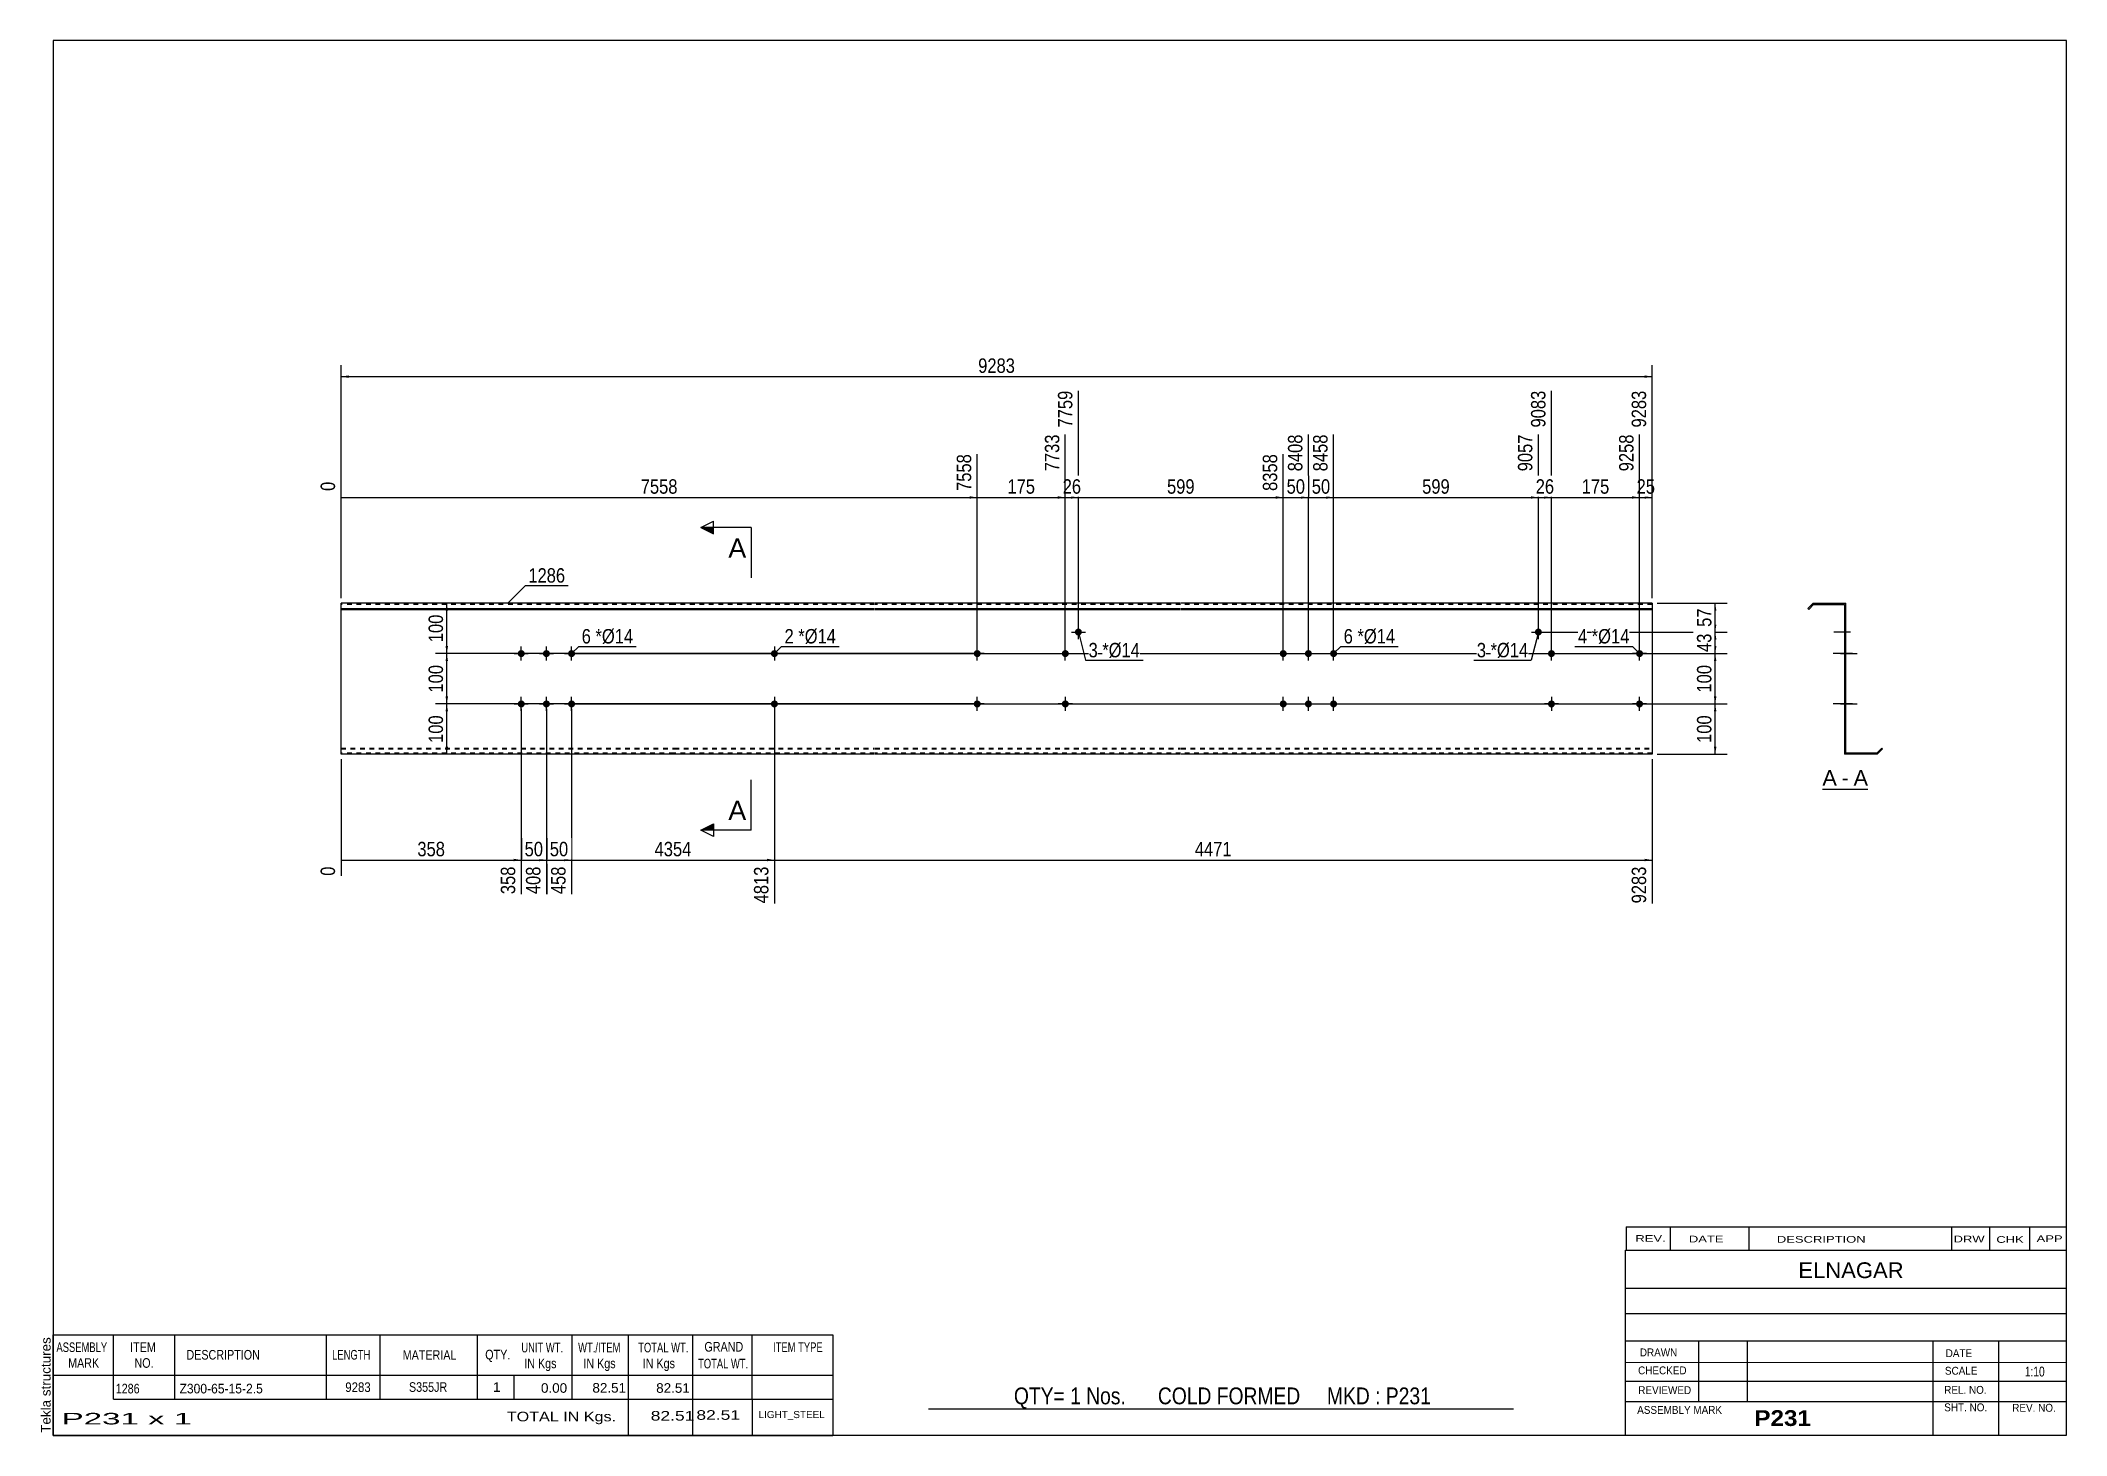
# Model space of a CAD drawing. Header units: millimetres. Extents: x -60 to 343, y -150 to 127.
import ezdxf

# ---------------------------------------------------------------- set-up
doc = ezdxf.new("R2010")
doc.units = ezdxf.units.MM
doc.linetypes.add('DXK_LINE_DOT1', pattern=[1.8814, 0.9407, -0.9407])
doc.styles.add('Arial', font='ARIAL.TTF', dxfattribs={"height": 0.2})
doc.styles.add('Arial Bold', font='ARIALBD.TTF', dxfattribs={"height": 0.2})
doc.styles.add('Arial Narrow', font='ARIALN.TTF', dxfattribs={"height": 0.2})

# ---------------------------------------------------------------- blocks, each defined once
blk = doc.blocks.new('Unknown-629083396-1864')
at = {"color": 5, "linetype": 'Continuous'}
for p, q in [((342.8, 126.75), (-57.2, 126.75)), ((-57.2, 126.75), (-57.2, -150.25)), ((342.8, -150.25), (342.8, 126.75)), ((-57.2, -150.25), (342.8, -150.25))]:
    blk.add_line(p, q, dxfattribs=at)
at = {"color": 174, "linetype": 'Continuous', "style": 'Arial'}
blk.add_text('Tekla structures', height=1.9102, rotation=90, dxfattribs=at).set_placement((-57.7, -149.75))
blk = doc.blocks.new('Unknown-629083396-12 - 1236')
at = {"color": 7, "linetype": 'Continuous'}
blk.add_line((294.32, -21.95), (303.35, -21.95), dxfattribs=at)
at = {"color": 0, "linetype": 'Continuous'}
blk.add_wipeout([(297.16, -21.2), (297.16, -18), (294.32, -18), (294.32, -21.2)], dxfattribs=at)
blk.add_wipeout([(299.55, -21.2), (299.55, -18), (298.12, -18), (298.12, -21.2)], dxfattribs=at)
at = {"color": 96, "linetype": 'Continuous', "style": 'Arial'}
blk.add_text('A', height=3.06, dxfattribs=at).set_placement((294.32, -21.2))
at = {"color": 0, "linetype": 'Continuous'}
blk.add_wipeout([(303.35, -21.2), (303.35, -18), (300.51, -18), (300.51, -21.2)], dxfattribs=at)
at = {"color": 96, "linetype": 'Continuous', "style": 'Arial'}
for s, p in [('-', (298.12, -21.2)), ('A', (300.51, -21.2))]:
    blk.add_text(s, height=3.06, dxfattribs=at).set_placement(p)
blk = doc.blocks.new('Bolt-629083396-1223 - 1203')
at = {"linetype": 'Continuous'}
blk.add_hatch(color=3, dxfattribs=at).paths.add_polyline_path([(145.79, 9.27, -1), (147.19, 9.27, -1)])
at = {"color": 3, "linetype": 'Continuous'}
for p, q in [((145.09, 9.27), (147.89, 9.27)), ((146.49, 7.87), (146.49, 10.67))]:
    blk.add_line(p, q, dxfattribs=at)
blk = doc.blocks.new('Part-629083396-1218 - 1203')
at = {"color": 2, "linetype": 'Continuous'}
for p, q in [((0, -15), (0, 15)), ((66.1, 15), (0, 15)), ((0, 13.94), (66.1, 13.94)), ((0, 13.76), (66.1, 13.76)), ((106, 15), (66.2, 15)), ((66.2, 13.94), (106, 13.94)), ((66.2, 13.76), (106, 13.76)), ((166.79, 15), (106.1, 15)), ((106.1, 13.94), (166.79, 13.94)), ((106.1, 13.76), (166.79, 13.76)), ((217.48, 15), (166.89, 15)), ((166.89, 13.94), (217.48, 13.94)), ((166.89, 13.76), (217.48, 13.76)), ((260.48, 15), (217.58, 15)), ((217.58, 13.94), (260.48, 13.94)), ((217.58, 13.76), (260.48, 13.76)), ((260.48, 15), (260.48, -15)), ((66.1, -15), (0, -15)), ((106, -15), (66.2, -15)), ((166.79, -15), (106.1, -15)), ((217.48, -15), (166.89, -15)), ((260.48, -15), (217.58, -15))]:
    blk.add_line(p, q, dxfattribs=at)
at = {"color": 7, "linetype": 'DXK_LINE_DOT1'}
for p, q in [((66.1, 14.75), (0, 14.75)), ((106, 14.75), (66.2, 14.75)), ((166.79, 14.75), (106.1, 14.75)), ((217.48, 14.75), (166.89, 14.75)), ((260.48, 14.75), (217.58, 14.75)), ((0, -13.76), (66.1, -13.76)), ((0, -13.94), (66.1, -13.94)), ((66.1, -14.75), (0, -14.75)), ((66.2, -13.76), (106, -13.76)), ((66.2, -13.94), (106, -13.94)), ((106, -14.75), (66.2, -14.75)), ((106.1, -13.76), (166.79, -13.76)), ((106.1, -13.94), (166.79, -13.94)), ((166.79, -14.75), (106.1, -14.75)), ((166.89, -13.76), (217.48, -13.76)), ((166.89, -13.94), (217.48, -13.94)), ((217.48, -14.75), (166.89, -14.75)), ((217.58, -13.76), (260.48, -13.76)), ((217.58, -13.94), (260.48, -13.94)), ((260.48, -14.75), (217.58, -14.75))]:
    blk.add_line(p, q, dxfattribs=at)
blk = doc.blocks.new('Bolt-629083396-1219 - 1203')
at = {"linetype": 'Continuous'}
for points in [[(186.49, 5, -1), (187.89, 5, -1)], [(191.49, 5, -1), (192.89, 5, -1)], [(196.49, 5, -1), (197.89, 5, -1)], [(186.49, -5, -1), (187.89, -5, -1)], [(191.49, -5, -1), (192.89, -5, -1)], [(196.49, -5, -1), (197.89, -5, -1)]]:
    blk.add_hatch(color=3, dxfattribs=at).paths.add_polyline_path(points)
at = {"color": 3, "linetype": 'Continuous'}
for p, q in [((185.79, 5), (188.59, 5)), ((187.19, 3.6), (187.19, 6.4)), ((190.79, 5), (193.59, 5)), ((192.19, 3.6), (192.19, 6.4)), ((195.79, 5), (198.59, 5)), ((197.19, 3.6), (197.19, 6.4)), ((187.19, -6.4), (187.19, -3.6)), ((192.19, -6.4), (192.19, -3.6)), ((197.19, -6.4), (197.19, -3.6)), ((185.79, -5), (188.59, -5)), ((190.79, -5), (193.59, -5)), ((195.79, -5), (198.59, -5))]:
    blk.add_line(p, q, dxfattribs=at)
blk = doc.blocks.new('Bolt-629083396-1220 - 1203')
at = {"linetype": 'Continuous'}
blk.add_hatch(color=3, dxfattribs=at).paths.add_polyline_path([(143.19, 5, -1), (144.59, 5, -1)])
at = {"color": 3, "linetype": 'Continuous'}
for p, q in [((142.49, 5), (145.29, 5)), ((143.89, 3.6), (143.89, 6.4))]:
    blk.add_line(p, q, dxfattribs=at)
blk = doc.blocks.new('Bolt-629083396-1221 - 1203')
at = {"linetype": 'Continuous'}
blk.add_hatch(color=3, dxfattribs=at).paths.add_polyline_path([(144.59, -5, -1), (143.19, -5, -1)])
at = {"color": 3, "linetype": 'Continuous'}
for p, q in [((143.89, -3.6), (143.89, -6.4)), ((145.29, -5), (142.49, -5))]:
    blk.add_line(p, q, dxfattribs=at)
blk = doc.blocks.new('Bolt-629083396-1222 - 1203')
at = {"linetype": 'Continuous'}
blk.add_hatch(color=3, dxfattribs=at).paths.add_polyline_path([(237.18, 9.27, -1), (238.58, 9.27, -1)])
at = {"color": 3, "linetype": 'Continuous'}
for p, q in [((236.48, 9.27), (239.28, 9.27)), ((237.88, 7.87), (237.88, 10.67))]:
    blk.add_line(p, q, dxfattribs=at)
blk = doc.blocks.new('Bolt-629083396-1224 - 1203')
at = {"linetype": 'Continuous'}
for points in [[(35.1, 5, -1), (36.5, 5, -1)], [(40.1, 5, -1), (41.5, 5, -1)], [(45.1, 5, -1), (46.5, 5, -1)], [(35.1, -5, -1), (36.5, -5, -1)], [(40.1, -5, -1), (41.5, -5, -1)], [(45.1, -5, -1), (46.5, -5, -1)]]:
    blk.add_hatch(color=3, dxfattribs=at).paths.add_polyline_path(points)
at = {"color": 3, "linetype": 'Continuous'}
for p, q in [((34.4, 5), (37.2, 5)), ((35.8, 3.6), (35.8, 6.4)), ((39.4, 5), (42.2, 5)), ((40.8, 3.6), (40.8, 6.4)), ((44.4, 5), (47.2, 5)), ((45.8, 3.6), (45.8, 6.4)), ((35.8, -6.4), (35.8, -3.6)), ((40.8, -6.4), (40.8, -3.6)), ((45.8, -6.4), (45.8, -3.6)), ((34.4, -5), (37.2, -5)), ((39.4, -5), (42.2, -5)), ((44.4, -5), (47.2, -5))]:
    blk.add_line(p, q, dxfattribs=at)
blk = doc.blocks.new('Bolt-629083396-1225 - 1203')
at = {"linetype": 'Continuous'}
blk.add_hatch(color=3, dxfattribs=at).paths.add_polyline_path([(239.78, 5, -1), (241.18, 5, -1)])
at = {"color": 3, "linetype": 'Continuous'}
for p, q in [((239.08, 5), (241.88, 5)), ((240.48, 3.6), (240.48, 6.4))]:
    blk.add_line(p, q, dxfattribs=at)
blk = doc.blocks.new('Bolt-629083396-1226 - 1203')
at = {"linetype": 'Continuous'}
blk.add_hatch(color=3, dxfattribs=at).paths.add_polyline_path([(241.18, -5, -1), (239.78, -5, -1)])
at = {"color": 3, "linetype": 'Continuous'}
for p, q in [((240.48, -3.6), (240.48, -6.4)), ((241.88, -5), (239.08, -5))]:
    blk.add_line(p, q, dxfattribs=at)
blk = doc.blocks.new('Bolt-629083396-1227 - 1203')
at = {"linetype": 'Continuous'}
for points in [[(125.69, 5, -1), (127.09, 5, -1)], [(257.28, 5, -1), (258.68, 5, -1)]]:
    blk.add_hatch(color=3, dxfattribs=at).paths.add_polyline_path(points)
at = {"color": 3, "linetype": 'Continuous'}
for p, q in [((127.79, 5), (124.99, 5)), ((126.39, 3.6), (126.39, 6.4)), ((259.38, 5), (256.58, 5)), ((257.98, 3.6), (257.98, 6.4))]:
    blk.add_line(p, q, dxfattribs=at)
blk = doc.blocks.new('Bolt-629083396-1228 - 1203')
at = {"linetype": 'Continuous'}
for points in [[(125.69, -5, -1), (127.09, -5, -1)], [(257.28, -5, -1), (258.68, -5, -1)]]:
    blk.add_hatch(color=3, dxfattribs=at).paths.add_polyline_path(points)
at = {"color": 3, "linetype": 'Continuous'}
for p, q in [((126.39, -6.4), (126.39, -3.6)), ((257.98, -6.4), (257.98, -3.6)), ((127.79, -5), (124.99, -5)), ((259.38, -5), (256.58, -5))]:
    blk.add_line(p, q, dxfattribs=at)
blk = doc.blocks.new('Bolt-629083396-1229 - 1203')
at = {"linetype": 'Continuous'}
for points in [[(86.8, 5, -1), (85.4, 5, -1)], [(86.8, -5, -1), (85.4, -5, -1)]]:
    blk.add_hatch(color=3, dxfattribs=at).paths.add_polyline_path(points)
at = {"color": 3, "linetype": 'Continuous'}
for p, q in [((87.5, 5), (84.7, 5)), ((86.1, 6.4), (86.1, 3.6)), ((86.1, -3.6), (86.1, -6.4)), ((87.5, -5), (84.7, -5))]:
    blk.add_line(p, q, dxfattribs=at)
blk = doc.blocks.new('Bolt-629083396-1240 - 1236')
at = {"linetype": 'Continuous'}
blk.add_hatch(color=3, dxfattribs=at).paths.add_polyline_path([(298.71, 5.7), (298.71, 4.3), (298.96, 4.3), (298.96, 5.7)])
at = {"color": 3, "linetype": 'Continuous'}
for p, q in [((299.91, 5), (296.61, 5)), ((298.96, 5.7), (298.71, 5.7)), ((298.96, 4.3), (298.71, 4.3))]:
    blk.add_line(p, q, dxfattribs=at)
blk = doc.blocks.new('Part-629083396-1238 - 1236')
at = {"color": 2, "linetype": 'Continuous'}
for p, q in [((292.46, 15), (291.4, 13.94)), ((291.4, 13.94), (291.58, 13.76)), ((291.58, 13.76), (292.56, 14.75)), ((292.46, 15), (298.96, 15)), ((292.56, 14.75), (298.71, 14.75)), ((298.71, 14.75), (298.71, -15)), ((298.96, -14.75), (298.96, 15)), ((305.21, -15), (298.71, -15)), ((305.11, -14.75), (298.96, -14.75)), ((306.09, -13.76), (305.11, -14.75)), ((305.21, -15), (306.27, -13.94)), ((306.27, -13.94), (306.09, -13.76))]:
    blk.add_line(p, q, dxfattribs=at)
blk = doc.blocks.new('Bolt-629083396-1239 - 1236')
at = {"linetype": 'Continuous'}
for points in [[(298.71, 5.7), (298.71, 4.3), (298.96, 4.3), (298.96, 5.7)], [(298.71, 5.7), (298.71, 4.3), (298.96, 4.3), (298.96, 5.7)], [(298.71, 5.7), (298.71, 4.3), (298.96, 4.3), (298.96, 5.7)], [(298.71, -4.3), (298.71, -5.7), (298.96, -5.7), (298.96, -4.3)], [(298.71, -4.3), (298.71, -5.7), (298.96, -5.7), (298.96, -4.3)], [(298.71, -4.3), (298.71, -5.7), (298.96, -5.7), (298.96, -4.3)]]:
    blk.add_hatch(color=3, dxfattribs=at).paths.add_polyline_path(points)
at = {"color": 3, "linetype": 'Continuous'}
for p, q in [((300.26, 5), (296.46, 5)), ((300.26, 5), (296.46, 5)), ((300.26, 5), (296.46, 5)), ((298.96, 5.7), (298.71, 5.7)), ((298.96, 5.7), (298.71, 5.7)), ((298.96, 5.7), (298.71, 5.7)), ((298.96, 4.3), (298.71, 4.3)), ((298.96, 4.3), (298.71, 4.3)), ((298.96, 4.3), (298.71, 4.3)), ((300.26, -5), (296.46, -5)), ((300.26, -5), (296.46, -5)), ((300.26, -5), (296.46, -5)), ((298.96, -4.3), (298.71, -4.3)), ((298.96, -4.3), (298.71, -4.3)), ((298.96, -4.3), (298.71, -4.3)), ((298.96, -5.7), (298.71, -5.7)), ((298.96, -5.7), (298.71, -5.7)), ((298.96, -5.7), (298.71, -5.7))]:
    blk.add_line(p, q, dxfattribs=at)
blk = doc.blocks.new('Bolt-629083396-1241 - 1236')
at = {"linetype": 'Continuous'}
blk.add_hatch(color=3, dxfattribs=at).paths.add_polyline_path([(298.96, -5.7), (298.96, -4.3), (298.71, -4.3), (298.71, -5.7)])
at = {"color": 3, "linetype": 'Continuous'}
for p, q in [((298.96, -4.3), (298.71, -4.3)), ((299.76, -5), (298.71, -5)), ((298.96, -5.7), (298.71, -5.7))]:
    blk.add_line(p, q, dxfattribs=at)
blk = doc.blocks.new('Bolt-629083396-1242 - 1236')
at = {"linetype": 'Continuous'}
blk.add_hatch(color=3, dxfattribs=at).paths.add_polyline_path([(298.71, 9.97), (298.71, 8.57), (298.96, 8.57), (298.96, 9.97)])
at = {"color": 3, "linetype": 'Continuous'}
for p, q in [((299.91, 9.27), (296.61, 9.27)), ((298.96, 9.97), (298.71, 9.97)), ((298.96, 8.57), (298.71, 8.57))]:
    blk.add_line(p, q, dxfattribs=at)
blk = doc.blocks.new('Bolt-629083396-1243 - 1236')
at = {"linetype": 'Continuous'}
blk.add_hatch(color=3, dxfattribs=at).paths.add_polyline_path([(298.71, 9.97), (298.71, 8.57), (298.96, 8.57), (298.96, 9.97)])
at = {"color": 3, "linetype": 'Continuous'}
for p, q in [((299.91, 9.27), (296.61, 9.27)), ((298.96, 9.97), (298.71, 9.97)), ((298.96, 8.57), (298.71, 8.57))]:
    blk.add_line(p, q, dxfattribs=at)
blk = doc.blocks.new('Bolt-629083396-1244 - 1236')
at = {"linetype": 'Continuous'}
for points in [[(298.71, 5.7), (298.71, 4.3), (298.96, 4.3), (298.96, 5.7)], [(298.71, 5.7), (298.71, 4.3), (298.96, 4.3), (298.96, 5.7)], [(298.71, 5.7), (298.71, 4.3), (298.96, 4.3), (298.96, 5.7)], [(298.71, -4.3), (298.71, -5.7), (298.96, -5.7), (298.96, -4.3)], [(298.71, -4.3), (298.71, -5.7), (298.96, -5.7), (298.96, -4.3)], [(298.71, -4.3), (298.71, -5.7), (298.96, -5.7), (298.96, -4.3)]]:
    blk.add_hatch(color=3, dxfattribs=at).paths.add_polyline_path(points)
at = {"color": 3, "linetype": 'Continuous'}
for p, q in [((300.26, 5), (296.46, 5)), ((300.26, 5), (296.46, 5)), ((300.26, 5), (296.46, 5)), ((298.96, 5.7), (298.71, 5.7)), ((298.96, 5.7), (298.71, 5.7)), ((298.96, 5.7), (298.71, 5.7)), ((298.96, 4.3), (298.71, 4.3)), ((298.96, 4.3), (298.71, 4.3)), ((298.96, 4.3), (298.71, 4.3)), ((300.26, -5), (296.46, -5)), ((300.26, -5), (296.46, -5)), ((300.26, -5), (296.46, -5)), ((298.96, -4.3), (298.71, -4.3)), ((298.96, -4.3), (298.71, -4.3)), ((298.96, -4.3), (298.71, -4.3)), ((298.96, -5.7), (298.71, -5.7)), ((298.96, -5.7), (298.71, -5.7)), ((298.96, -5.7), (298.71, -5.7))]:
    blk.add_line(p, q, dxfattribs=at)
blk = doc.blocks.new('Bolt-629083396-1245 - 1236')
at = {"linetype": 'Continuous'}
blk.add_hatch(color=3, dxfattribs=at).paths.add_polyline_path([(298.71, 5.7), (298.71, 4.3), (298.96, 4.3), (298.96, 5.7)])
at = {"color": 3, "linetype": 'Continuous'}
for p, q in [((299.91, 5), (296.61, 5)), ((298.96, 5.7), (298.71, 5.7)), ((298.96, 4.3), (298.71, 4.3))]:
    blk.add_line(p, q, dxfattribs=at)
blk = doc.blocks.new('Bolt-629083396-1246 - 1236')
at = {"linetype": 'Continuous'}
blk.add_hatch(color=3, dxfattribs=at).paths.add_polyline_path([(298.96, -5.7), (298.96, -4.3), (298.71, -4.3), (298.71, -5.7)])
at = {"color": 3, "linetype": 'Continuous'}
for p, q in [((298.96, -4.3), (298.71, -4.3)), ((299.76, -5), (298.71, -5)), ((298.96, -5.7), (298.71, -5.7))]:
    blk.add_line(p, q, dxfattribs=at)
blk = doc.blocks.new('Bolt-629083396-1247 - 1236')
at = {"linetype": 'Continuous'}
blk.add_hatch(color=3, dxfattribs=at).paths.add_polyline_path([(298.71, 5.7), (298.71, 4.3), (298.96, 4.3), (298.96, 5.7)])
blk.add_hatch(color=3, dxfattribs=at).paths.add_polyline_path([(298.71, 5.7), (298.71, 4.3), (298.96, 4.3), (298.96, 5.7)])
at = {"color": 3, "linetype": 'Continuous'}
for p, q in [((297.91, 5), (301.21, 5)), ((297.91, 5), (301.21, 5)), ((298.71, 5.7), (298.96, 5.7)), ((298.71, 5.7), (298.96, 5.7)), ((298.71, 4.3), (298.96, 4.3)), ((298.71, 4.3), (298.96, 4.3))]:
    blk.add_line(p, q, dxfattribs=at)
blk = doc.blocks.new('Bolt-629083396-1248 - 1236')
at = {"linetype": 'Continuous'}
blk.add_hatch(color=3, dxfattribs=at).paths.add_polyline_path([(298.71, -4.3), (298.71, -5.7), (298.96, -5.7), (298.96, -4.3)])
blk.add_hatch(color=3, dxfattribs=at).paths.add_polyline_path([(298.71, -4.3), (298.71, -5.7), (298.96, -5.7), (298.96, -4.3)])
at = {"color": 3, "linetype": 'Continuous'}
for p, q in [((297.91, -5), (301.21, -5)), ((297.91, -5), (301.21, -5)), ((298.71, -4.3), (298.96, -4.3)), ((298.71, -4.3), (298.96, -4.3)), ((298.71, -5.7), (298.96, -5.7)), ((298.71, -5.7), (298.96, -5.7))]:
    blk.add_line(p, q, dxfattribs=at)
blk = doc.blocks.new('Bolt-629083396-1249 - 1236')
at = {"linetype": 'Continuous'}
for points in [[(298.96, 4.3), (298.96, 5.7), (298.71, 5.7), (298.71, 4.3)], [(298.96, -5.7), (298.96, -4.3), (298.71, -4.3), (298.71, -5.7)]]:
    blk.add_hatch(color=3, dxfattribs=at).paths.add_polyline_path(points)
at = {"color": 3, "linetype": 'Continuous'}
for p, q in [((298.96, 5), (296.71, 5)), ((298.96, 5.7), (298.71, 5.7)), ((298.96, 4.3), (298.71, 4.3)), ((298.96, -5), (296.71, -5)), ((298.96, -4.3), (298.71, -4.3)), ((298.96, -5.7), (298.71, -5.7))]:
    blk.add_line(p, q, dxfattribs=at)
blk = doc.blocks.new('StraightDimension-629083396-1353 - 1203')
at = {"linetype": 'Continuous'}
for points in [[(20.75, 3.5), (21, 5), (21.25, 3.5)], [(21.25, -3.5), (21, -5), (20.75, -3.5)]]:
    blk.add_hatch(color=7, dxfattribs=at).paths.add_polyline_path(points)
at = {"color": 7, "linetype": 'Continuous'}
for p, q in [((125.39, 5), (18.75, 5)), ((21, -5), (21, 5)), ((125.39, -5), (18.75, -5))]:
    blk.add_line(p, q, dxfattribs=at)
at = {"color": 0}
blk.add_wipeout([(20.85, 3.34), (16.65, 3.34), (16.65, -3.34), (20.85, -3.34)], dxfattribs=at)
at = {"color": 3, "style": 'Arial Narrow'}
blk.add_text('100', height=2.863, rotation=90.0002, dxfattribs=at).set_placement((20.25, -2.74))
blk = doc.blocks.new('StraightDimension-629083396-1354 - 1203')
at = {"linetype": 'Continuous'}
for points in [[(20.75, -6.5), (21, -5), (21.25, -6.5)], [(21.25, -13.5), (21, -15), (20.75, -13.5)]]:
    blk.add_hatch(color=7, dxfattribs=at).paths.add_polyline_path(points)
at = {"color": 7, "linetype": 'Continuous'}
for p, q in [((125.39, -5), (18.75, -5)), ((21, -15), (21, -5)), ((34.8, -15), (18.75, -15))]:
    blk.add_line(p, q, dxfattribs=at)
at = {"color": 0}
blk.add_wipeout([(20.85, -6.66), (16.65, -6.66), (16.65, -13.34), (20.85, -13.34)], dxfattribs=at)
at = {"color": 3, "style": 'Arial Narrow'}
blk.add_text('100', height=2.863, rotation=90.0002, dxfattribs=at).set_placement((20.25, -12.74))
blk = doc.blocks.new('StraightDimension-629083396-1269 - 1203')
at = {"linetype": 'Continuous'}
blk.add_hatch(color=7, dxfattribs=at).paths.add_polyline_path([(185.69, 36.25), (187.19, 36), (185.69, 35.75)])
at = {"color": 7, "linetype": 'Continuous'}
for p, q in [((146.49, 10.27), (146.49, 57.21)), ((187.19, 6), (187.19, 44.61)), ((146.49, 36), (187.19, 36))]:
    blk.add_line(p, q, dxfattribs=at)
at = {"color": 0, "linetype": 'Continuous'}
blk.add_wipeout([(186.59, 45.21), (182.39, 45.21), (182.39, 36.7), (186.59, 36.7)], dxfattribs=at)
at = {"color": 0}
blk.add_wipeout([(170.18, 36.15), (170.18, 40.35), (163.5, 40.35), (163.5, 36.15)], dxfattribs=at)
at = {"color": 3, "linetype": 'Continuous', "style": 'Arial Narrow'}
blk.add_text('8358', height=2.863, rotation=90.0002, dxfattribs=at).set_placement((185.99, 37.3))
at = {"color": 3, "style": 'Arial Narrow'}
blk.add_text('599', height=2.863, dxfattribs=at).set_placement((164.1, 36.75))
blk = doc.blocks.new('StraightDimension-629083396-1332 - 1203')
at = {"linetype": 'Continuous'}
for points in [[(272.75, 13.5), (273, 15), (273.25, 13.5)], [(273.25, 10.77), (273, 9.27), (272.75, 10.77)]]:
    blk.add_hatch(color=7, dxfattribs=at).paths.add_polyline_path(points)
at = {"color": 7, "linetype": 'Continuous'}
for p, q in [((261.48, 15), (275.4, 15)), ((273, 9.27), (273, 15)), ((238.88, 9.27), (275.4, 9.27))]:
    blk.add_line(p, q, dxfattribs=at)
at = {"color": 0}
blk.add_wipeout([(272.85, 14.56), (268.65, 14.56), (268.65, 9.71), (272.85, 9.71)], dxfattribs=at)
at = {"color": 3, "style": 'Arial Narrow'}
blk.add_text('57', height=2.863, rotation=90.0002, dxfattribs=at).set_placement((272.25, 10.31))
blk = doc.blocks.new('StraightDimension-629083396-1267 - 1203')
at = {"linetype": 'Continuous'}
blk.add_hatch(color=7, dxfattribs=at).paths.add_polyline_path([(195.69, 36.25), (197.19, 36), (195.69, 35.75)])
at = {"color": 7, "linetype": 'Continuous'}
for p, q in [((192.19, 6), (192.19, 48.51)), ((197.19, 6), (197.19, 48.51)), ((192.19, 36), (197.19, 36))]:
    blk.add_line(p, q, dxfattribs=at)
at = {"color": 0}
blk.add_wipeout([(197.11, 36.15), (197.11, 40.35), (192.26, 40.35), (192.26, 36.15)], dxfattribs=at)
at = {"color": 0, "linetype": 'Continuous'}
blk.add_wipeout([(196.59, 49.11), (192.39, 49.11), (192.39, 40.6), (196.59, 40.6)], dxfattribs=at)
at = {"color": 3, "linetype": 'Continuous', "style": 'Arial Narrow'}
blk.add_text('8458', height=2.863, rotation=90.0002, dxfattribs=at).set_placement((195.99, 41.2))
at = {"color": 3, "style": 'Arial Narrow'}
blk.add_text('50', height=2.863, dxfattribs=at).set_placement((192.86, 36.75))
blk = doc.blocks.new('StraightDimension-629083396-1335 - 1203')
at = {"linetype": 'Continuous'}
for points in [[(272.75, -6.5), (273, -5), (273.25, -6.5)], [(273.25, -13.5), (273, -15), (272.75, -13.5)]]:
    blk.add_hatch(color=7, dxfattribs=at).paths.add_polyline_path(points)
at = {"color": 7, "linetype": 'Continuous'}
for p, q in [((46.8, -5), (275.4, -5)), ((273, -15), (273, -5)), ((261.48, -15), (275.4, -15))]:
    blk.add_line(p, q, dxfattribs=at)
at = {"color": 0}
blk.add_wipeout([(272.85, -6.66), (268.65, -6.66), (268.65, -13.34), (272.85, -13.34)], dxfattribs=at)
at = {"color": 3, "style": 'Arial Narrow'}
blk.add_text('100', height=2.863, rotation=90.0002, dxfattribs=at).set_placement((272.25, -12.74))
blk = doc.blocks.new('StraightDimension-629083396-1266 - 1203')
at = {"linetype": 'Continuous'}
blk.add_hatch(color=7, dxfattribs=at).paths.add_polyline_path([(236.38, 36.25), (237.88, 36), (236.38, 35.75)])
at = {"color": 7, "linetype": 'Continuous'}
for p, q in [((197.19, 6), (197.19, 48.51)), ((237.88, 10.27), (237.88, 48.51)), ((197.19, 36), (237.88, 36))]:
    blk.add_line(p, q, dxfattribs=at)
at = {"color": 0, "linetype": 'Continuous'}
blk.add_wipeout([(237.28, 49.11), (233.08, 49.11), (233.08, 40.6), (237.28, 40.6)], dxfattribs=at)
at = {"color": 0}
blk.add_wipeout([(220.88, 36.15), (220.88, 40.35), (214.19, 40.35), (214.19, 36.15)], dxfattribs=at)
at = {"color": 3, "linetype": 'Continuous', "style": 'Arial Narrow'}
blk.add_text('9057', height=2.863, rotation=90.0002, dxfattribs=at).set_placement((236.68, 41.2))
at = {"color": 3, "style": 'Arial Narrow'}
blk.add_text('599', height=2.863, dxfattribs=at).set_placement((214.79, 36.75))
blk = doc.blocks.new('StraightDimension-629083396-1312 - 1203')
at = {"linetype": 'Continuous'}
blk.add_hatch(color=7, dxfattribs=at).paths.add_polyline_path([(258.98, -35.75), (260.48, -36), (258.98, -36.25)])
at = {"color": 7, "linetype": 'Continuous'}
for p, q in [((86.1, -6), (86.1, -44.61)), ((260.48, -16), (260.48, -44.61)), ((86.1, -36), (260.48, -36))]:
    blk.add_line(p, q, dxfattribs=at)
at = {"color": 0}
blk.add_wipeout([(177.54, -35.85), (177.54, -31.65), (169.03, -31.65), (169.03, -35.85)], dxfattribs=at)
at = {"color": 0, "linetype": 'Continuous'}
blk.add_wipeout([(259.88, -36.7), (255.68, -36.7), (255.68, -45.21), (259.88, -45.21)], dxfattribs=at)
at = {"color": 3, "style": 'Arial Narrow'}
blk.add_text('4471', height=2.863, dxfattribs=at).set_placement((169.63, -35.25))
at = {"color": 3, "linetype": 'Continuous', "style": 'Arial Narrow'}
blk.add_text('9283', height=2.863, rotation=90.0002, dxfattribs=at).set_placement((259.28, -44.61))
blk = doc.blocks.new('StraightDimension-629083396-1263 - 1203')
at = {"linetype": 'Continuous'}
blk.add_hatch(color=7, dxfattribs=at).paths.add_polyline_path([(258.98, 36.25), (260.48, 36), (258.98, 35.75)])
at = {"color": 7, "linetype": 'Continuous'}
for p, q in [((260.48, 16), (260.48, 57.21)), ((257.98, 6), (257.98, 48.51)), ((257.98, 36), (260.48, 36))]:
    blk.add_line(p, q, dxfattribs=at)
at = {"color": 0, "linetype": 'Continuous'}
blk.add_wipeout([(259.88, 57.81), (255.68, 57.81), (255.68, 49.3), (259.88, 49.3)], dxfattribs=at)
at = {"color": 0}
blk.add_wipeout([(261.66, 36.15), (261.66, 40.35), (256.8, 40.35), (256.8, 36.15)], dxfattribs=at)
at = {"color": 3, "linetype": 'Continuous', "style": 'Arial Narrow'}
blk.add_text('9283', height=2.863, rotation=90.0002, dxfattribs=at).set_placement((259.28, 49.9))
at = {"color": 3, "style": 'Arial Narrow'}
blk.add_text('25', height=2.863, dxfattribs=at).set_placement((257.4, 36.75))
blk = doc.blocks.new('StraightDimension-629083396-1264 - 1203')
at = {"linetype": 'Continuous'}
blk.add_hatch(color=7, dxfattribs=at).paths.add_polyline_path([(256.48, 36.25), (257.98, 36), (256.48, 35.75)])
at = {"color": 7, "linetype": 'Continuous'}
for p, q in [((240.48, 6), (240.48, 57.21)), ((257.98, 6), (257.98, 48.51)), ((240.48, 36), (257.98, 36))]:
    blk.add_line(p, q, dxfattribs=at)
at = {"color": 0}
blk.add_wipeout([(252.57, 36.15), (252.57, 40.35), (245.89, 40.35), (245.89, 36.15)], dxfattribs=at)
at = {"color": 0, "linetype": 'Continuous'}
blk.add_wipeout([(257.38, 49.11), (253.18, 49.11), (253.18, 40.6), (257.38, 40.6)], dxfattribs=at)
at = {"color": 3, "linetype": 'Continuous', "style": 'Arial Narrow'}
blk.add_text('9258', height=2.863, rotation=90.0002, dxfattribs=at).set_placement((256.78, 41.2))
at = {"color": 3, "style": 'Arial Narrow'}
blk.add_text('175', height=2.863, dxfattribs=at).set_placement((246.49, 36.75))
blk = doc.blocks.new('StraightDimension-629083396-1265 - 1203')
at = {"linetype": 'Continuous'}
blk.add_hatch(color=7, dxfattribs=at).paths.add_polyline_path([(238.98, 36.25), (240.48, 36), (238.98, 35.75)])
at = {"color": 7, "linetype": 'Continuous'}
for p, q in [((240.48, 6), (240.48, 57.21)), ((237.88, 10.27), (237.88, 48.51)), ((237.88, 36), (240.48, 36))]:
    blk.add_line(p, q, dxfattribs=at)
at = {"color": 0, "linetype": 'Continuous'}
blk.add_wipeout([(239.88, 57.81), (235.68, 57.81), (235.68, 49.3), (239.88, 49.3)], dxfattribs=at)
at = {"color": 0}
blk.add_wipeout([(241.61, 36.15), (241.61, 40.35), (236.75, 40.35), (236.75, 36.15)], dxfattribs=at)
at = {"color": 3, "linetype": 'Continuous', "style": 'Arial Narrow'}
blk.add_text('9083', height=2.863, rotation=90.0002, dxfattribs=at).set_placement((239.28, 49.9))
at = {"color": 3, "style": 'Arial Narrow'}
blk.add_text('26', height=2.863, dxfattribs=at).set_placement((237.35, 36.75))
blk = doc.blocks.new('StraightDimension-629083396-1268 - 1203')
at = {"linetype": 'Continuous'}
blk.add_hatch(color=7, dxfattribs=at).paths.add_polyline_path([(190.69, 36.25), (192.19, 36), (190.69, 35.75)])
at = {"color": 7, "linetype": 'Continuous'}
for p, q in [((192.19, 6), (192.19, 48.51)), ((187.19, 6), (187.19, 44.61)), ((187.19, 36), (192.19, 36))]:
    blk.add_line(p, q, dxfattribs=at)
at = {"color": 0}
blk.add_wipeout([(192.11, 36.15), (192.11, 40.35), (187.26, 40.35), (187.26, 36.15)], dxfattribs=at)
at = {"color": 0, "linetype": 'Continuous'}
blk.add_wipeout([(191.59, 49.11), (187.39, 49.11), (187.39, 40.6), (191.59, 40.6)], dxfattribs=at)
at = {"color": 3, "linetype": 'Continuous', "style": 'Arial Narrow'}
blk.add_text('8408', height=2.863, rotation=90.0002, dxfattribs=at).set_placement((190.99, 41.2))
at = {"color": 3, "style": 'Arial Narrow'}
blk.add_text('50', height=2.863, dxfattribs=at).set_placement((187.86, 36.75))
blk = doc.blocks.new('StraightDimension-629083396-1270 - 1203')
at = {"linetype": 'Continuous'}
blk.add_hatch(color=7, dxfattribs=at).paths.add_polyline_path([(144.99, 36.25), (146.49, 36), (144.99, 35.75)])
at = {"color": 7, "linetype": 'Continuous'}
for p, q in [((146.49, 10.27), (146.49, 57.21)), ((143.89, 6), (143.89, 48.51)), ((143.89, 36), (146.49, 36))]:
    blk.add_line(p, q, dxfattribs=at)
at = {"color": 0, "linetype": 'Continuous'}
blk.add_wipeout([(145.89, 57.81), (141.69, 57.81), (141.69, 49.3), (145.89, 49.3)], dxfattribs=at)
at = {"color": 0}
blk.add_wipeout([(147.62, 36.15), (147.62, 40.35), (142.77, 40.35), (142.77, 36.15)], dxfattribs=at)
at = {"color": 3, "linetype": 'Continuous', "style": 'Arial Narrow'}
blk.add_text('7759', height=2.863, rotation=90.0002, dxfattribs=at).set_placement((145.29, 49.9))
at = {"color": 3, "style": 'Arial Narrow'}
blk.add_text('26', height=2.863, dxfattribs=at).set_placement((143.37, 36.75))
blk = doc.blocks.new('StraightDimension-629083396-1271 - 1203')
at = {"linetype": 'Continuous'}
blk.add_hatch(color=7, dxfattribs=at).paths.add_polyline_path([(142.39, 36.25), (143.89, 36), (142.39, 35.75)])
at = {"color": 7, "linetype": 'Continuous'}
for p, q in [((143.89, 6), (143.89, 48.51)), ((126.39, 6), (126.39, 44.61)), ((126.39, 36), (143.89, 36))]:
    blk.add_line(p, q, dxfattribs=at)
at = {"color": 0}
blk.add_wipeout([(138.49, 36.15), (138.49, 40.35), (131.8, 40.35), (131.8, 36.15)], dxfattribs=at)
at = {"color": 0, "linetype": 'Continuous'}
blk.add_wipeout([(143.29, 49.11), (139.09, 49.11), (139.09, 40.6), (143.29, 40.6)], dxfattribs=at)
at = {"color": 3, "linetype": 'Continuous', "style": 'Arial Narrow'}
blk.add_text('7733', height=2.863, rotation=90.0002, dxfattribs=at).set_placement((142.69, 41.2))
at = {"color": 3, "style": 'Arial Narrow'}
blk.add_text('175', height=2.863, dxfattribs=at).set_placement((132.4, 36.75))
blk = doc.blocks.new('StraightDimension-629083396-1272 - 1203')
at = {"linetype": 'Continuous'}
blk.add_hatch(color=7, dxfattribs=at).paths.add_polyline_path([(124.89, 36.25), (126.39, 36), (124.89, 35.75)])
at = {"color": 7, "linetype": 'Continuous'}
for p, q in [((126.39, 6), (126.39, 44.61)), ((0, 16), (0, 39.13)), ((0, 36), (126.39, 36))]:
    blk.add_line(p, q, dxfattribs=at)
at = {"color": 0, "linetype": 'Continuous'}
for points in [[(125.79, 45.21), (121.59, 45.21), (121.59, 36.7), (125.79, 36.7)], [(-0.6, 39.73), (-4.8, 39.73), (-4.8, 36.7), (-0.6, 36.7)]]:
    blk.add_wipeout(points, dxfattribs=at)
at = {"color": 0}
blk.add_wipeout([(67.45, 36.15), (67.45, 40.35), (58.94, 40.35), (58.94, 36.15)], dxfattribs=at)
at = {"color": 3, "linetype": 'Continuous', "style": 'Arial Narrow'}
for s, height, p in [('7558', 2.863, (125.19, 37.3)), ('0', 2.86, (-1.2, 37.3))]:
    blk.add_text(s, height=height, rotation=90.0002, dxfattribs=at).set_placement(p)
at = {"color": 3, "style": 'Arial Narrow'}
blk.add_text('7558', height=2.863, dxfattribs=at).set_placement((59.54, 36.75))
blk = doc.blocks.new('StraightDimension-629083396-1313 - 1203')
at = {"linetype": 'Continuous'}
blk.add_hatch(color=7, dxfattribs=at).paths.add_polyline_path([(84.6, -35.75), (86.1, -36), (84.6, -36.25)])
at = {"color": 7, "linetype": 'Continuous'}
for p, q in [((45.8, -6), (45.8, -42.78)), ((86.1, -6), (86.1, -44.61)), ((45.8, -36), (86.1, -36))]:
    blk.add_line(p, q, dxfattribs=at)
at = {"color": 0}
blk.add_wipeout([(70.2, -35.85), (70.2, -31.65), (61.69, -31.65), (61.69, -35.85)], dxfattribs=at)
at = {"color": 0, "linetype": 'Continuous'}
blk.add_wipeout([(85.5, -36.7), (81.3, -36.7), (81.3, -45.21), (85.5, -45.21)], dxfattribs=at)
at = {"color": 3, "style": 'Arial Narrow'}
blk.add_text('4354', height=2.863, dxfattribs=at).set_placement((62.29, -35.25))
at = {"color": 3, "linetype": 'Continuous', "style": 'Arial Narrow'}
blk.add_text('4813', height=2.863, rotation=90.0002, dxfattribs=at).set_placement((84.9, -44.61))
blk = doc.blocks.new('StraightDimension-629083396-1314 - 1203')
at = {"linetype": 'Continuous'}
blk.add_hatch(color=7, dxfattribs=at).paths.add_polyline_path([(44.3, -35.75), (45.8, -36), (44.3, -36.25)])
at = {"color": 7, "linetype": 'Continuous'}
for p, q in [((40.8, -6), (40.8, -42.78)), ((45.8, -6), (45.8, -42.78)), ((40.8, -36), (45.8, -36))]:
    blk.add_line(p, q, dxfattribs=at)
at = {"color": 0}
blk.add_wipeout([(45.73, -35.85), (45.73, -31.65), (40.87, -31.65), (40.87, -35.85)], dxfattribs=at)
at = {"color": 0, "linetype": 'Continuous'}
blk.add_wipeout([(45.2, -36.7), (41, -36.7), (41, -43.38), (45.2, -43.38)], dxfattribs=at)
at = {"color": 3, "style": 'Arial Narrow'}
blk.add_text('50', height=2.863, dxfattribs=at).set_placement((41.47, -35.25))
at = {"color": 3, "linetype": 'Continuous', "style": 'Arial Narrow'}
blk.add_text('458', height=2.863, rotation=90.0002, dxfattribs=at).set_placement((44.6, -42.78))
blk = doc.blocks.new('StraightDimension-629083396-1315 - 1203')
at = {"linetype": 'Continuous'}
blk.add_hatch(color=7, dxfattribs=at).paths.add_polyline_path([(39.3, -35.75), (40.8, -36), (39.3, -36.25)])
at = {"color": 7, "linetype": 'Continuous'}
for p, q in [((35.8, -6), (35.8, -42.78)), ((40.8, -6), (40.8, -42.78)), ((35.8, -36), (40.8, -36))]:
    blk.add_line(p, q, dxfattribs=at)
at = {"color": 0}
blk.add_wipeout([(40.73, -35.85), (40.73, -31.65), (35.87, -31.65), (35.87, -35.85)], dxfattribs=at)
at = {"color": 0, "linetype": 'Continuous'}
blk.add_wipeout([(40.2, -36.7), (36, -36.7), (36, -43.38), (40.2, -43.38)], dxfattribs=at)
at = {"color": 3, "style": 'Arial Narrow'}
blk.add_text('50', height=2.863, dxfattribs=at).set_placement((36.47, -35.25))
at = {"color": 3, "linetype": 'Continuous', "style": 'Arial Narrow'}
blk.add_text('408', height=2.863, rotation=90.0002, dxfattribs=at).set_placement((39.6, -42.78))
blk = doc.blocks.new('StraightDimension-629083396-1316 - 1203')
at = {"linetype": 'Continuous'}
blk.add_hatch(color=7, dxfattribs=at).paths.add_polyline_path([(34.3, -35.75), (35.8, -36), (34.3, -36.25)])
at = {"color": 7, "linetype": 'Continuous'}
for p, q in [((35.8, -6), (35.8, -42.78)), ((0, -16), (0, -39.13)), ((0, -36), (35.8, -36))]:
    blk.add_line(p, q, dxfattribs=at)
at = {"color": 0}
blk.add_wipeout([(21.24, -35.85), (21.24, -31.65), (14.56, -31.65), (14.56, -35.85)], dxfattribs=at)
at = {"color": 0, "linetype": 'Continuous'}
for points in [[(-0.6, -36.7), (-4.8, -36.7), (-4.8, -39.73), (-0.6, -39.73)], [(35.2, -36.7), (31, -36.7), (31, -43.38), (35.2, -43.38)]]:
    blk.add_wipeout(points, dxfattribs=at)
at = {"color": 3, "style": 'Arial Narrow'}
blk.add_text('358', height=2.863, dxfattribs=at).set_placement((15.16, -35.25))
at = {"color": 3, "linetype": 'Continuous', "style": 'Arial Narrow'}
for s, height, p in [('0', 2.86, (-1.2, -39.13)), ('358', 2.863, (34.6, -42.78))]:
    blk.add_text(s, height=height, rotation=90.0002, dxfattribs=at).set_placement(p)
blk = doc.blocks.new('StraightDimension-629083396-1333 - 1203')
at = {"linetype": 'Continuous'}
for points in [[(272.75, 7.77), (273, 9.27), (273.25, 7.77)], [(273.25, 6.5), (273, 5), (272.75, 6.5)]]:
    blk.add_hatch(color=7, dxfattribs=at).paths.add_polyline_path(points)
at = {"color": 7, "linetype": 'Continuous'}
for p, q in [((238.88, 9.27), (275.4, 9.27)), ((273, 5), (273, 9.27)), ((46.8, 5), (275.4, 5))]:
    blk.add_line(p, q, dxfattribs=at)
at = {"color": 0}
blk.add_wipeout([(272.85, 9.56), (268.65, 9.56), (268.65, 4.71), (272.85, 4.71)], dxfattribs=at)
at = {"color": 3, "style": 'Arial Narrow'}
blk.add_text('43', height=2.863, rotation=90.0002, dxfattribs=at).set_placement((272.25, 5.31))
blk = doc.blocks.new('StraightDimension-629083396-1334 - 1203')
at = {"linetype": 'Continuous'}
for points in [[(272.75, 3.5), (273, 5), (273.25, 3.5)], [(273.25, -3.5), (273, -5), (272.75, -3.5)]]:
    blk.add_hatch(color=7, dxfattribs=at).paths.add_polyline_path(points)
at = {"color": 7, "linetype": 'Continuous'}
for p, q in [((46.8, 5), (275.4, 5)), ((273, -5), (273, 5)), ((46.8, -5), (275.4, -5))]:
    blk.add_line(p, q, dxfattribs=at)
at = {"color": 0}
blk.add_wipeout([(272.85, 3.34), (268.65, 3.34), (268.65, -3.34), (272.85, -3.34)], dxfattribs=at)
at = {"color": 3, "style": 'Arial Narrow'}
blk.add_text('100', height=2.863, rotation=90.0002, dxfattribs=at).set_placement((272.25, -2.74))
blk = doc.blocks.new('StraightDimension-629083396-1352 - 1203')
at = {"linetype": 'Continuous'}
for points in [[(20.75, 13.5), (21, 15), (21.25, 13.5)], [(21.25, 6.5), (21, 5), (20.75, 6.5)]]:
    blk.add_hatch(color=7, dxfattribs=at).paths.add_polyline_path(points)
at = {"color": 7, "linetype": 'Continuous'}
for p, q in [((34.8, 15), (18.75, 15)), ((21, 5), (21, 15)), ((125.39, 5), (18.75, 5))]:
    blk.add_line(p, q, dxfattribs=at)
at = {"color": 0}
blk.add_wipeout([(20.85, 13.34), (16.65, 13.34), (16.65, 6.66), (20.85, 6.66)], dxfattribs=at)
at = {"color": 3, "style": 'Arial Narrow'}
blk.add_text('100', height=2.863, rotation=90.0002, dxfattribs=at).set_placement((20.25, 7.26))
blk = doc.blocks.new('StraightDimension-629083396-1368 - 1203')
at = {"linetype": 'Continuous'}
for points in [[(1.5, 59.75), (0, 60), (1.5, 60.25)], [(258.98, 60.25), (260.48, 60), (258.98, 59.75)]]:
    blk.add_hatch(color=7, dxfattribs=at).paths.add_polyline_path(points)
at = {"color": 7, "linetype": 'Continuous'}
for p, q in [((0, 16), (0, 62.25)), ((260.48, 16), (260.48, 62.25)), ((0, 60), (260.48, 60))]:
    blk.add_line(p, q, dxfattribs=at)
at = {"color": 0}
blk.add_wipeout([(134.5, 60.15), (134.5, 64.35), (125.98, 64.35), (125.98, 60.15)], dxfattribs=at)
at = {"color": 3, "style": 'Arial Narrow'}
blk.add_text('9283', height=2.863, dxfattribs=at).set_placement((126.58, 60.75))
blk = doc.blocks.new('CBS_BOM-629083396-1916')
at = {"color": 7, "linetype": 'Continuous'}
for p, q in [((-57.23, -138.28), (-57.23, -130.28)), ((-57.23, -130.28), (97.69, -130.28)), ((-45.23, -138.28), (-45.23, -130.28)), ((-33.04, -138.28), (-33.04, -130.28)), ((-2.88, -138.28), (-2.88, -130.28)), ((7.8, -138.28), (7.8, -130.28)), ((27.12, -138.28), (27.12, -130.28)), ((45.92, -138.28), (45.92, -130.28)), ((57.13, -138.28), (57.13, -130.28)), ((69.92, -138.28), (69.92, -130.28)), ((81.67, -138.28), (81.67, -130.28)), ((97.69, -130.29), (97.69, -138.27)), ((-57.23, -138.28), (97.69, -138.28)), ((-57.23, -143.08), (-57.23, -138.28)), ((-45.23, -143.08), (-45.23, -138.28)), ((-33.04, -143.08), (-33.04, -138.28)), ((-2.88, -143.08), (-2.88, -138.28)), ((7.8, -143.08), (7.8, -138.28)), ((27.12, -143.08), (27.12, -138.28)), ((34.38, -143.08), (34.38, -138.28)), ((45.92, -143.08), (45.92, -138.28)), ((57.13, -143.08), (57.13, -138.28)), ((69.92, -143.08), (69.92, -138.28)), ((81.69, -143.08), (81.69, -138.28)), ((97.69, -138.28), (97.69, -143.08)), ((-57.23, -150.28), (-57.23, -143.1)), ((-45.23, -143.08), (97.69, -143.08)), ((57.13, -150.28), (57.13, -143.1)), ((69.92, -150.28), (69.92, -143.1)), ((81.73, -150.28), (81.73, -143.1)), ((97.69, -143.08), (97.69, -150.28)), ((-57.23, -150.28), (97.69, -150.28))]:
    blk.add_line(p, q, dxfattribs=at)
at = {"color": 3, "linetype": 'Continuous', "style": 'Arial'}
for s, height, width, p in [('ASSEMBLY', 1.91, 0.7, (-56.55, -133.71)), ('ITEM', 1.91, 0.8, (-41.9, -133.71)), ('UNIT WT.', 1.91, 0.7, (35.81, -133.78)), ('WT./ITEM', 1.91, 0.7, (47.1, -133.78)), ('TOTAL WT.', 1.91, 0.7, (59.04, -133.78)), ('GRAND', 1.91, 0.8, (72.19, -133.62)), ('ITEM TYPE', 1.91, 0.7, (85.83, -133.7)), ('MARK', 1.91, 0.8, (-54.23, -136.84)), ('NO.', 1.91, 0.8, (-41.05, -136.84)), ('DESCRIPTION', 1.9102, 0.8, (-30.72, -135.21)), ('LENGTH', 1.91, 0.7, (-1.77, -135.21)), ('MATERIAL', 1.91, 0.8, (12.25, -135.26)), ('QTY.', 1.91, 0.8, (28.64, -135.18)), ('IN Kgs', 1.91, 0.8, (36.39, -136.92)), ('IN Kgs', 1.91, 0.8, (48.14, -136.92)), ('IN Kgs', 1.91, 0.8, (59.93, -136.92)), ('TOTAL WT.', 1.91, 0.7, (70.93, -136.96))]:
    blk.add_text(s, height=height, dxfattribs=dict(at, width=width)).set_placement(p)
at = {"color": 7, "linetype": 'Continuous', "style": 'Arial'}
for s, height, width, p in [('1286', 1.91, 0.8, (-44.77, -141.93)), ('Z300-65-15-2.5', 1.9102, 0.9, (-32.1, -141.93)), ('9283', 1.91, 0.85, (0.84, -141.65)), ('S355JR', 1.91, 0.8, (13.49, -141.62))]:
    blk.add_text(s, height=height, dxfattribs=dict(at, width=width)).set_placement(p)
for s, p in [('1', (30.21, -141.62)), ('0.00', (39.72, -141.81)), ('82.51', (49.94, -141.78)), ('82.51', (62.61, -141.81))]:
    blk.add_text(s, height=1.91, dxfattribs=at).set_placement(p)
at = {"color": 6, "linetype": 'Continuous', "style": 'Arial'}
for s, height, width, p in [('P231 x 1', 2.292, 2.05, (-55.51, -148.09)), ('TOTAL IN Kgs.', 1.9102, 1.2, (32.93, -147.48)), ('82.51', 1.91, 1.3, (61.52, -147.33)), ('82.51', 1.91, 1.3, (70.59, -147.17))]:
    blk.add_text(s, height=height, dxfattribs=dict(at, width=width)).set_placement(p)
blk.add_text('LIGHT_STEEL', height=1.4135, dxfattribs=at).set_placement((82.94, -146.83))
blk = doc.blocks.new('CBS_CALLOFF-629083396-1917')
at = {"color": 7, "linetype": 'Continuous'}
blk.add_line((116.68, -144.98), (232.91, -145), dxfattribs=at)
at = {"color": 3, "linetype": 'Continuous', "style": 'Arial Narrow'}
blk.add_text('QTY= 1 Nos.      COLD FORMED     MKD : P231', height=3.3405, dxfattribs=at).set_placement((133.68, -144.09))
blk = doc.blocks.new('CBS_NAME_BLOG-629083396-1918')
at = {"color": 7, "linetype": 'Continuous'}
for p, q in [((255.21, -113.5), (342.73, -113.5)), ((255.21, -150.21), (255.21, -113.5)), ((255.21, -121.04), (342.73, -121.04)), ((255.28, -126.09), (342.8, -126.09)), ((255.21, -131.46), (342.73, -131.46)), ((269.73, -143.57), (269.73, -131.47)), ((279.42, -143.54), (279.42, -131.47)), ((316.33, -150.21), (316.33, -131.48)), ((329.38, -150.21), (329.38, -131.47)), ((255.22, -135.76), (342.8, -135.74)), ((255.21, -139.51), (342.73, -139.51)), ((255.21, -143.55), (342.73, -143.55)), ((255.21, -150.25), (342.8, -150.25))]:
    blk.add_line(p, q, dxfattribs=at)
at = {"color": 3, "linetype": 'Continuous', "style": 'Arial'}
blk.add_text('ELNAGAR', height=3.133, dxfattribs=at).set_placement((289.53, -119.03))
at = {"color": 3, "linetype": 'Continuous'}
for s, height, style, width, p in [('CHECKED', 1.566, 'Arial', 0.9, (257.69, -138.14)), ('DRAWN', 1.566, 'Arial', 0.9, (258.04, -134.57)), ('SCALE', 1.566, 'Arial', 0.9, (318.65, -138.21)), ('DATE', 1.566, 'Arial', 0.9, (318.8, -134.73)), ('1:10', 1.957, 'Arial Narrow', 0.9, (334.54, -138.57)), ('REVIEWED', 1.566, 'Arial', 0.9, (257.73, -142.06)), ('REL. NO.', 1.566, 'Arial', 0.9, (318.51, -142.01)), ('ASSEMBLY MARK', 1.5663, 'Arial', 0.9, (257.51, -145.99)), ('SHT. NO.', 1.566, 'Arial', 0.9, (318.51, -145.48)), ('REV. NO.', 1.566, 'Arial', 0.9, (332.03, -145.57)), ('P231', 3.131, 'Arial Bold', 1.1, (280.79, -148.39))]:
    blk.add_text(s, height=height, dxfattribs=dict(at, style=style, width=width)).set_placement(p)
blk = doc.blocks.new('CBS_REVISION-629083396-1919')
at = {"color": 7, "linetype": 'Continuous'}
for p, q in [((255.29, -108.87), (342.79, -108.87)), ((255.29, -108.87), (255.29, -113.5)), ((264.09, -108.87), (264.09, -113.5)), ((279.68, -108.87), (279.68, -113.44)), ((319.94, -108.87), (319.94, -113.5)), ((327.48, -108.87), (327.48, -113.5)), ((335.43, -108.87), (335.43, -113.5)), ((255.29, -113.5), (342.79, -113.5))]:
    blk.add_line(p, q, dxfattribs=at)
at = {"color": 7, "style": 'Arial Narrow', "width": 1.7}
for s, height, p in [('REV.', 1.326, (257.15, -111.82)), ('DATE', 1.326, (267.78, -111.94)), ('DESCRIPTION', 1.3257, (285.26, -111.99)), ('DRW', 1.326, (320.37, -111.93)), ('CHK', 1.326, (328.86, -112.02)), ('APP', 1.326, (336.86, -111.87))]:
    blk.add_text(s, height=height, dxfattribs=at).set_placement(p)
blk = doc.blocks.new('Mark-629083396-1400 - 1203')
at = {"color": 0}
blk.add_wipeout([(49.64, 7.01), (49.64, 10.01), (47.81, 10.01), (47.81, 7.01)], dxfattribs=at)
blk.add_wipeout([(49.64, 7.01), (49.64, 10.01), (47.81, 10.01), (47.81, 7.01)], dxfattribs=at)
at = {"color": 7, "linetype": 'Continuous'}
blk.add_line((45.8, 5), (47.21, 6.41), dxfattribs=at)
at = {"color": 0}
blk.add_wipeout([(51.82, 7.01), (51.82, 10.01), (50.54, 10.01), (50.54, 7.01)], dxfattribs=at)
blk.add_wipeout([(51.82, 7.01), (51.82, 10.01), (50.54, 10.01), (50.54, 7.01)], dxfattribs=at)
at = {"color": 3, "style": 'Arial Narrow'}
blk.add_text('6', height=2.86, dxfattribs=at).set_placement((47.81, 7.01))
at = {"color": 0}
blk.add_wipeout([(58.03, 7.01), (58.03, 10.01), (51.82, 10.01), (51.82, 7.01)], dxfattribs=at)
blk.add_wipeout([(58.03, 7.01), (58.03, 10.01), (51.82, 10.01), (51.82, 7.01)], dxfattribs=at)
at = {"color": 7, "linetype": 'Continuous'}
blk.add_line((47.21, 6.41), (58.63, 6.41), dxfattribs=at)
at = {"color": 3, "style": 'Arial Narrow'}
for s, height, p in [('*', 2.86, (50.54, 7.01)), ('Ø14', 2.863, (51.82, 7.01))]:
    blk.add_text(s, height=height, dxfattribs=at).set_placement(p)
blk = doc.blocks.new('SectionMark-629083396-1261 - 1203')
at = {"linetype": 'Continuous'}
for points in [[(74, 30.05), (74, 28.8), (71.5, 30.05)], [(74, -28.8), (74, -30.05), (71.5, -30.05)]]:
    blk.add_hatch(color=30, dxfattribs=at).paths.add_polyline_path(points)
at = {"color": 30, "linetype": 'Continuous'}
for p, q in [((71.5, 30.05), (74, 31.3)), ((71.5, 30.05), (74, 28.8)), ((74, 28.8), (74, 31.3)), ((71.5, -30.05), (74, -28.8)), ((74, -31.3), (71.5, -30.05)), ((74, -28.8), (74, -31.3))]:
    blk.add_line(p, q, dxfattribs=at)
at = {"color": 0, "linetype": 'Continuous'}
for points in [[(80.5, 24.05), (80.5, 28.05), (76.94, 28.05), (76.94, 24.05)], [(80.5, -28.05), (80.5, -24.05), (76.94, -24.05), (76.94, -28.05)]]:
    blk.add_wipeout(points, dxfattribs=at)
at = {"color": 30, "linetype": 'Continuous'}
for p, q in [((81.5, 30.05), (71.5, 30.05)), ((81.5, 30.05), (81.5, 20.05)), ((81.5, -30.05), (81.5, -20.05)), ((81.5, -30.05), (71.5, -30.05))]:
    blk.add_line(p, q, dxfattribs=at)
at = {"color": 96, "linetype": 'Continuous', "style": 'Arial'}
for p in [(76.94, 24.05), (76.94, -28.05)]:
    blk.add_text('A', height=3.82, dxfattribs=at).set_placement(p)
blk = doc.blocks.new('Mark-629083396-1371 - 1203')
at = {"color": 0}
blk.add_wipeout([(44.52, 19.09), (44.52, 22.09), (37.21, 22.09), (37.21, 19.09)], dxfattribs=at)
blk.add_wipeout([(44.52, 19.09), (44.52, 22.09), (37.21, 22.09), (37.21, 19.09)], dxfattribs=at)
at = {"color": 7, "linetype": 'Continuous'}
for p, q in [((33.07, 14.95), (36.61, 18.49)), ((36.61, 18.49), (45.12, 18.49))]:
    blk.add_line(p, q, dxfattribs=at)
at = {"color": 3, "style": 'Arial Narrow'}
blk.add_text('1286', height=2.863, dxfattribs=at).set_placement((37.21, 19.09))
blk = doc.blocks.new('MarkSet-629083396-1383 - 1203')
at = {"color": 0}
blk.add_wipeout([(150.34, 4.26), (150.34, 7.26), (148.51, 7.26), (148.51, 4.26)], dxfattribs=at)
blk.add_wipeout([(150.34, 4.26), (150.34, 7.26), (148.51, 7.26), (148.51, 4.26)], dxfattribs=at)
at = {"color": 7, "linetype": 'Continuous'}
blk.add_line((146.49, 9.27), (147.91, 3.66), dxfattribs=at)
at = {"color": 0}
blk.add_wipeout([(152.51, 4.26), (152.51, 7.26), (151.24, 7.26), (151.24, 4.26)], dxfattribs=at)
blk.add_wipeout([(152.51, 4.26), (152.51, 7.26), (151.24, 7.26), (151.24, 4.26)], dxfattribs=at)
at = {"color": 3, "style": 'Arial Narrow'}
blk.add_text('3', height=2.86, dxfattribs=at).set_placement((148.51, 4.26))
at = {"color": 0}
blk.add_wipeout([(158.73, 4.26), (158.73, 7.26), (152.51, 7.26), (152.51, 4.26)], dxfattribs=at)
blk.add_wipeout([(158.73, 4.26), (158.73, 7.26), (152.51, 7.26), (152.51, 4.26)], dxfattribs=at)
at = {"color": 7, "linetype": 'Continuous'}
blk.add_line((147.91, 3.66), (159.33, 3.66), dxfattribs=at)
at = {"color": 3, "style": 'Arial Narrow'}
for s, height, p in [('*', 2.86, (151.24, 4.26)), ('Ø14', 2.863, (152.51, 4.26))]:
    blk.add_text(s, height=height, dxfattribs=at).set_placement(p)
blk = doc.blocks.new('MarkSet-629083396-1390 - 1203')
at = {"color": 0}
blk.add_wipeout([(227.48, 4.26), (227.48, 7.26), (225.65, 7.26), (225.65, 4.26)], dxfattribs=at)
blk.add_wipeout([(227.48, 4.26), (227.48, 7.26), (225.65, 7.26), (225.65, 4.26)], dxfattribs=at)
blk.add_wipeout([(229.65, 4.26), (229.65, 7.26), (228.38, 7.26), (228.38, 4.26)], dxfattribs=at)
blk.add_wipeout([(229.65, 4.26), (229.65, 7.26), (228.38, 7.26), (228.38, 4.26)], dxfattribs=at)
at = {"color": 3, "style": 'Arial Narrow'}
blk.add_text('3', height=2.86, dxfattribs=at).set_placement((225.65, 4.26))
at = {"color": 0}
blk.add_wipeout([(235.87, 4.26), (235.87, 7.26), (229.65, 7.26), (229.65, 4.26)], dxfattribs=at)
blk.add_wipeout([(235.87, 4.26), (235.87, 7.26), (229.65, 7.26), (229.65, 4.26)], dxfattribs=at)
at = {"color": 7, "linetype": 'Continuous'}
for p in [(237.88, 9.27), (225.05, 3.66)]:
    blk.add_line(p, (236.47, 3.66), dxfattribs=at)
at = {"color": 3, "style": 'Arial Narrow'}
for s, height, p in [('*', 2.86, (228.38, 4.26)), ('Ø14', 2.863, (229.65, 4.26))]:
    blk.add_text(s, height=height, dxfattribs=at).set_placement(p)
blk = doc.blocks.new('MarkSet-629083396-1396 - 1203')
at = {"color": 0}
blk.add_wipeout([(247.57, 7.01), (247.57, 10.01), (245.75, 10.01), (245.75, 7.01)], dxfattribs=at)
blk.add_wipeout([(247.57, 7.01), (247.57, 10.01), (245.75, 10.01), (245.75, 7.01)], dxfattribs=at)
blk.add_wipeout([(249.75, 7.01), (249.75, 10.01), (248.47, 10.01), (248.47, 7.01)], dxfattribs=at)
blk.add_wipeout([(249.75, 7.01), (249.75, 10.01), (248.47, 10.01), (248.47, 7.01)], dxfattribs=at)
at = {"color": 3, "style": 'Arial Narrow'}
blk.add_text('4', height=2.86, dxfattribs=at).set_placement((245.75, 7.01))
at = {"color": 0}
blk.add_wipeout([(255.97, 7.01), (255.97, 10.01), (249.75, 10.01), (249.75, 7.01)], dxfattribs=at)
blk.add_wipeout([(255.97, 7.01), (255.97, 10.01), (249.75, 10.01), (249.75, 7.01)], dxfattribs=at)
at = {"color": 7, "linetype": 'Continuous'}
for p in [(245.15, 6.41), (257.98, 5)]:
    blk.add_line(p, (256.57, 6.41), dxfattribs=at)
at = {"color": 3, "style": 'Arial Narrow'}
for s, height, p in [('*', 2.86, (248.47, 7.01)), ('Ø14', 2.863, (249.75, 7.01))]:
    blk.add_text(s, height=height, dxfattribs=at).set_placement(p)
blk = doc.blocks.new('Mark-629083396-1399 - 1203')
at = {"color": 0}
blk.add_wipeout([(201.03, 7.01), (201.03, 10.01), (199.2, 10.01), (199.2, 7.01)], dxfattribs=at)
blk.add_wipeout([(201.03, 7.01), (201.03, 10.01), (199.2, 10.01), (199.2, 7.01)], dxfattribs=at)
at = {"color": 7, "linetype": 'Continuous'}
blk.add_line((197.19, 5), (198.6, 6.41), dxfattribs=at)
at = {"color": 0}
blk.add_wipeout([(203.21, 7.01), (203.21, 10.01), (201.93, 10.01), (201.93, 7.01)], dxfattribs=at)
blk.add_wipeout([(203.21, 7.01), (203.21, 10.01), (201.93, 10.01), (201.93, 7.01)], dxfattribs=at)
at = {"color": 3, "style": 'Arial Narrow'}
blk.add_text('6', height=2.86, dxfattribs=at).set_placement((199.2, 7.01))
at = {"color": 0}
blk.add_wipeout([(209.42, 7.01), (209.42, 10.01), (203.21, 10.01), (203.21, 7.01)], dxfattribs=at)
blk.add_wipeout([(209.42, 7.01), (209.42, 10.01), (203.21, 10.01), (203.21, 7.01)], dxfattribs=at)
at = {"color": 7, "linetype": 'Continuous'}
blk.add_line((198.6, 6.41), (210.02, 6.41), dxfattribs=at)
at = {"color": 3, "style": 'Arial Narrow'}
for s, height, p in [('*', 2.86, (201.93, 7.01)), ('Ø14', 2.863, (203.21, 7.01))]:
    blk.add_text(s, height=height, dxfattribs=at).set_placement(p)
blk = doc.blocks.new('Mark-629083396-1401 - 1203')
at = {"color": 0}
blk.add_wipeout([(89.94, 7.01), (89.94, 10.01), (88.11, 10.01), (88.11, 7.01)], dxfattribs=at)
blk.add_wipeout([(89.94, 7.01), (89.94, 10.01), (88.11, 10.01), (88.11, 7.01)], dxfattribs=at)
at = {"color": 7, "linetype": 'Continuous'}
blk.add_line((86.1, 5), (87.51, 6.41), dxfattribs=at)
at = {"color": 0}
blk.add_wipeout([(92.12, 7.01), (92.12, 10.01), (90.84, 10.01), (90.84, 7.01)], dxfattribs=at)
blk.add_wipeout([(92.12, 7.01), (92.12, 10.01), (90.84, 10.01), (90.84, 7.01)], dxfattribs=at)
at = {"color": 3, "style": 'Arial Narrow'}
blk.add_text('2', height=2.86, dxfattribs=at).set_placement((88.11, 7.01))
at = {"color": 0}
blk.add_wipeout([(98.33, 7.01), (98.33, 10.01), (92.12, 10.01), (92.12, 7.01)], dxfattribs=at)
blk.add_wipeout([(98.33, 7.01), (98.33, 10.01), (92.12, 10.01), (92.12, 7.01)], dxfattribs=at)
at = {"color": 7, "linetype": 'Continuous'}
blk.add_line((87.51, 6.41), (98.93, 6.41), dxfattribs=at)
at = {"color": 3, "style": 'Arial Narrow'}
for s, height, p in [('*', 2.86, (90.84, 7.01)), ('Ø14', 2.863, (92.12, 7.01))]:
    blk.add_text(s, height=height, dxfattribs=at).set_placement(p)

msp = doc.modelspace()

# ---------------------------------------------------------------- block references
for name in ['Unknown-629083396-1864', 'Part-629083396-1218 - 1203', 'Part-629083396-1238 - 1236', 'Bolt-629083396-1223 - 1203', 'Bolt-629083396-1222 - 1203', 'Bolt-629083396-1242 - 1236', 'Bolt-629083396-1243 - 1236', 'Bolt-629083396-1224 - 1203', 'Bolt-629083396-1229 - 1203', 'Bolt-629083396-1227 - 1203', 'Bolt-629083396-1220 - 1203', 'Bolt-629083396-1219 - 1203', 'Bolt-629083396-1225 - 1203', 'Bolt-629083396-1239 - 1236', 'Bolt-629083396-1244 - 1236', 'Bolt-629083396-1240 - 1236', 'Bolt-629083396-1245 - 1236', 'Bolt-629083396-1249 - 1236', 'Bolt-629083396-1247 - 1236', 'Bolt-629083396-1228 - 1203', 'Bolt-629083396-1221 - 1203', 'Bolt-629083396-1226 - 1203', 'Bolt-629083396-1248 - 1236', 'Bolt-629083396-1241 - 1236', 'Bolt-629083396-1246 - 1236', 'CBS_REVISION-629083396-1919', 'CBS_NAME_BLOG-629083396-1918', 'CBS_BOM-629083396-1916', 'CBS_CALLOFF-629083396-1917']:
    msp.add_blockref(name, (0, 0))

# ---------------------------------------------------------------- next in the draw order: block references
for name in ['StraightDimension-629083396-1269 - 1203', 'StraightDimension-629083396-1267 - 1203', 'StraightDimension-629083396-1332 - 1203', 'StraightDimension-629083396-1353 - 1203', 'Unknown-629083396-12 - 1236']:
    msp.add_blockref(name, (0, 0))

# ---------------------------------------------------------------- next in the draw order: block references
for name in ['StraightDimension-629083396-1270 - 1203', 'StraightDimension-629083396-1263 - 1203', 'StraightDimension-629083396-1268 - 1203', 'StraightDimension-629083396-1266 - 1203', 'StraightDimension-629083396-1354 - 1203']:
    msp.add_blockref(name, (0, 0))

# ---------------------------------------------------------------- next in the draw order: block references
for name in ['StraightDimension-629083396-1264 - 1203', 'StraightDimension-629083396-1271 - 1203', 'StraightDimension-629083396-1335 - 1203']:
    msp.add_blockref(name, (0, 0))

# ---------------------------------------------------------------- next in the draw order: block references
for name in ['StraightDimension-629083396-1265 - 1203', 'StraightDimension-629083396-1272 - 1203', 'StraightDimension-629083396-1312 - 1203']:
    msp.add_blockref(name, (0, 0))

# ---------------------------------------------------------------- next in the draw order: block references
for name in ['StraightDimension-629083396-1333 - 1203', 'StraightDimension-629083396-1313 - 1203']:
    msp.add_blockref(name, (0, 0))

# ---------------------------------------------------------------- next in the draw order: block references
msp.add_blockref('StraightDimension-629083396-1314 - 1203', (0, 0))

# ---------------------------------------------------------------- next in the draw order: block references
for name in ['StraightDimension-629083396-1334 - 1203', 'StraightDimension-629083396-1315 - 1203']:
    msp.add_blockref(name, (0, 0))

# ---------------------------------------------------------------- next in the draw order: block references
for name in ['StraightDimension-629083396-1352 - 1203', 'MarkSet-629083396-1383 - 1203', 'Mark-629083396-1399 - 1203', 'MarkSet-629083396-1390 - 1203', 'MarkSet-629083396-1396 - 1203', 'StraightDimension-629083396-1316 - 1203']:
    msp.add_blockref(name, (0, 0))

# ---------------------------------------------------------------- next in the draw order: block references
for name in ['StraightDimension-629083396-1368 - 1203', 'Mark-629083396-1400 - 1203', 'Mark-629083396-1401 - 1203']:
    msp.add_blockref(name, (0, 0))

# ---------------------------------------------------------------- next in the draw order: block references
for name in ['SectionMark-629083396-1261 - 1203', 'Mark-629083396-1371 - 1203']:
    msp.add_blockref(name, (0, 0))

doc.saveas('drawing.dxf')
